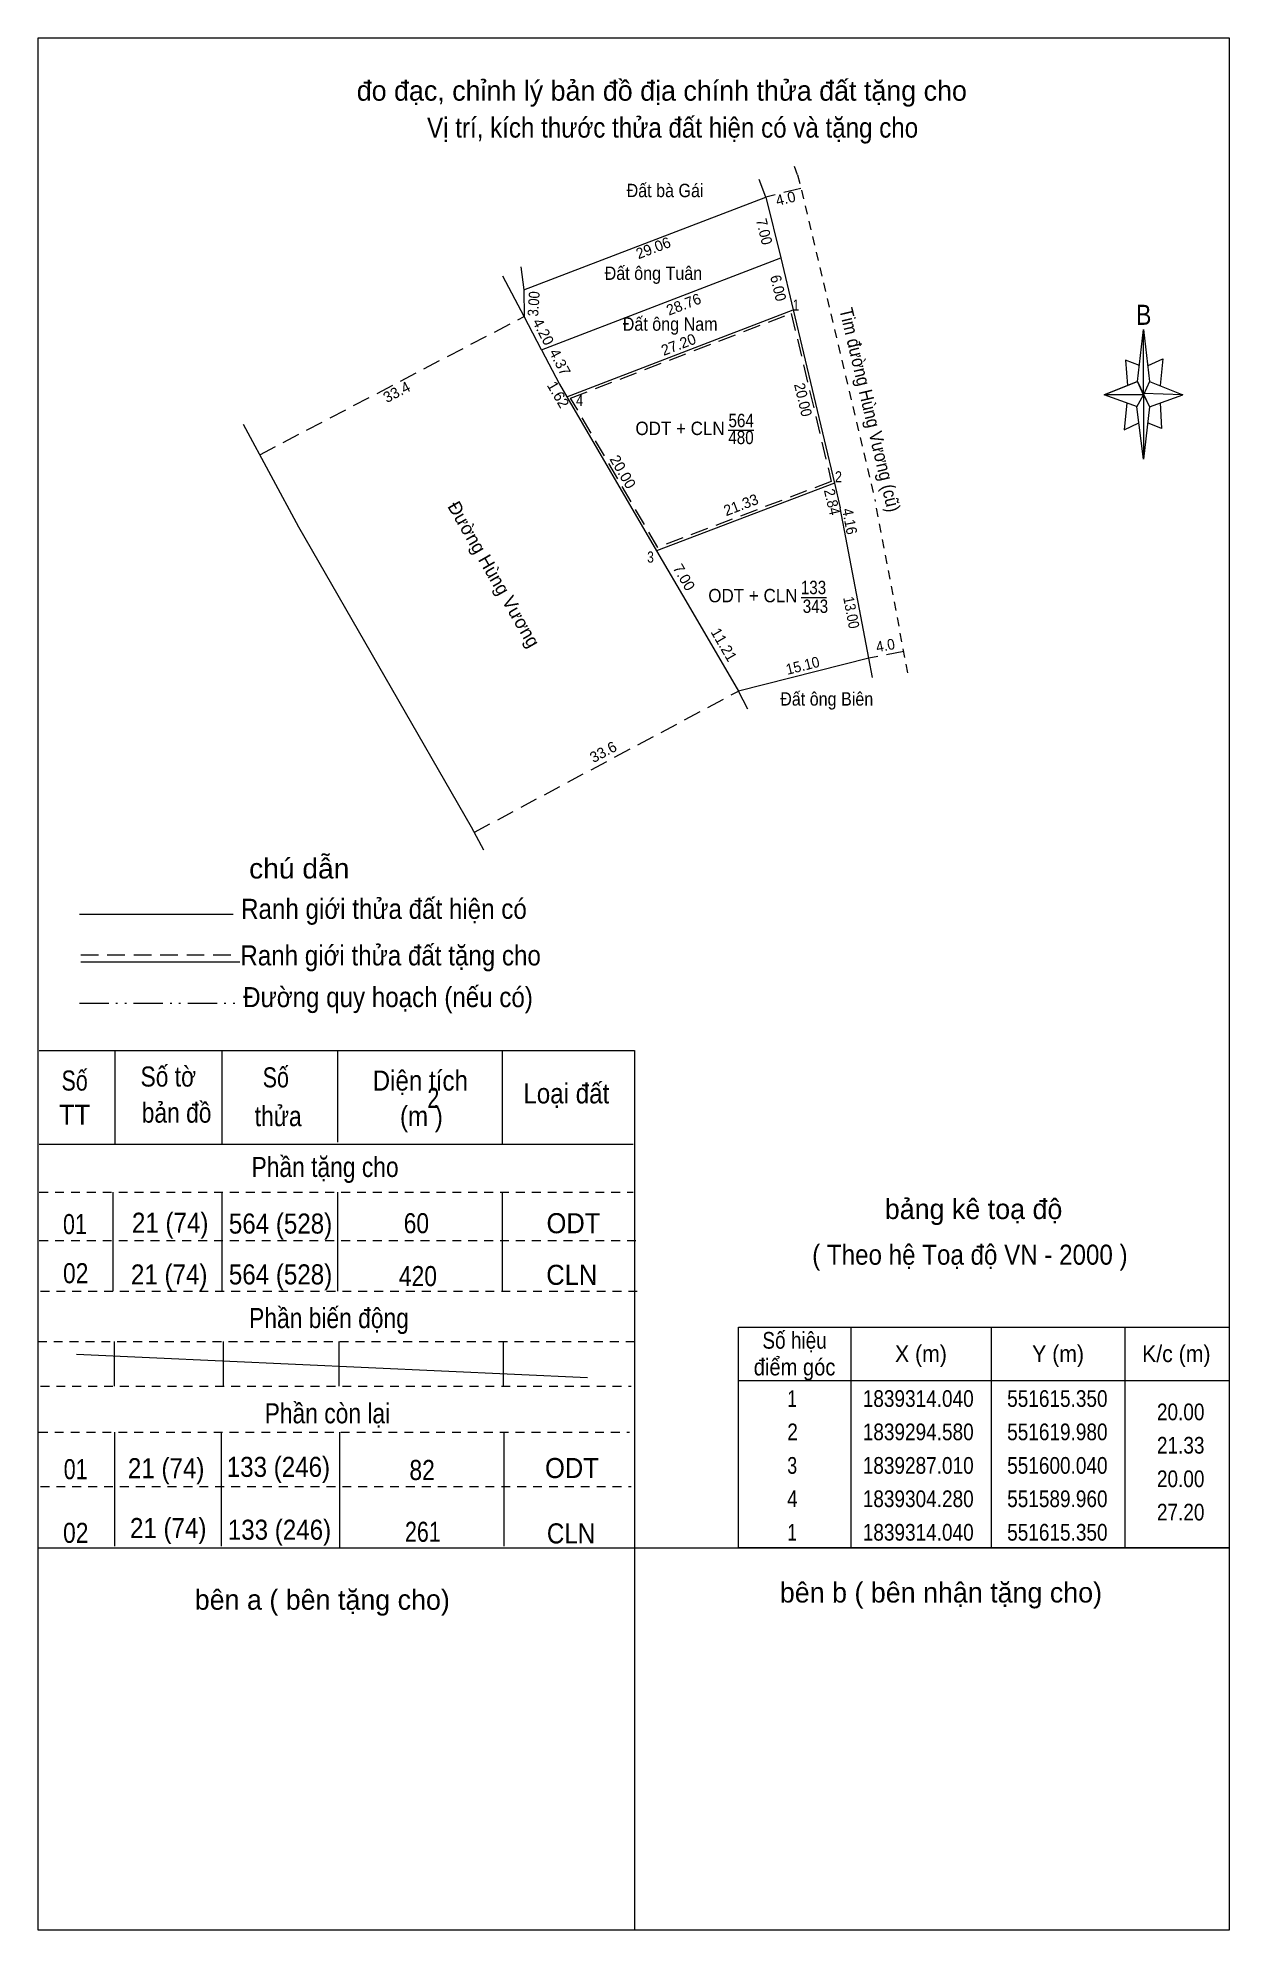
# Model space of a CAD drawing. Header units: metres. Extents: x 551104 to 552288, y 1839210 to 1839429.
# Drawn here: x 551665.2 to 551798.8, y 1839209.7 to 1839421.9 of the extents above; entities that cross this region are included whole.
import ezdxf
from ezdxf.enums import TextEntityAlignment as Align

# ---------------------------------------------------------------- set-up
doc = ezdxf.new("R2010")
doc.units = ezdxf.units.M
doc.header["$LTSCALE"] = 0.66
for name, pattern in [('DASH_DOUBLE_DOT', [9.2, 5, -1.2, 0.3, -1.2, 0.3, -1.2]), ('DOTTED', [1.5, 0.3, -1.2]), ('MEDIUM_DASHED', [4.5, 3, -1.5]), ('SHORT_DASHED', [2.7, 1.5, -1.2])]:
    doc.linetypes.add(name, pattern=pattern)
for name, color, linetype, lineweight in [('1', 7, 'DOTTED', 13), ('10', 7, 'Continuous', 13), ('5', 7, 'Continuous', 13), ('63', 7, 'Continuous', 13)]:
    doc.layers.add(name, color=color, linetype=linetype, lineweight=lineweight)

msp = doc.modelspace()

# ---------------------------------------------------------------- texts
at = {"layer": '1', "width": 0.8}
msp.add_text('2', height=2.25, dxfattribs=at).set_placement((551709.595, 1839301.91), align=Align.CENTER)
at = {"layer": '10'}
for s, width, p in [('Đất bà Gái', 0.9, (551735.58, 1839404.07)), ('Đất ông Tuân', 0.9, (551734.275, 1839394.79)), ('Đất ông Nam', 0.9, (551736.15, 1839389.09)), ('564', 0.85, (551744.115, 1839378.27)), ('ODT + CLN', 0.95, (551737.26, 1839377.39)), ('480', 0.85, (551744.095, 1839376.37)), ('133', 0.85, (551752.225, 1839359.54)), ('ODT + CLN', 0.95, (551745.43, 1839358.63)), ('343', 0.85, (551752.445, 1839357.44)), ('Đất ông Biên', 0.9, (551753.71, 1839347.04))]:
    msp.add_text(s, height=1.5, dxfattribs=dict(at, width=width)).set_placement(p, align=Align.CENTER)
for s, height, rotation, p in [('4.0', 1.2, 13.831, (551749.2416, 1839403.3438)), ('29.06', 1.2, 20.974, (551734.4702, 1839397.8154)), ('28.76', 1.2, 21.032, (551737.8797, 1839391.4874)), ('4.20', 1.2, 297.663, (551721.3913, 1839388.6986)), ('27.20', 1.2, 21.032, (551737.3047, 1839386.9793)), ('4.37', 1.2, 297.502, (551723.259, 1839385.2921)), ('33.4', 1.2, 27.607, (551705.757, 1839381.6824)), ('1.62', 1.2, 300.358, (551723.0762, 1839381.6282)), ('20.00', 1.2, 300.271, (551730.325, 1839372.9625)), ('Đường Hùng Vương', 1.5, 299.895, (551715.7347, 1839361.3938)), ('21.33', 1.2, 21.032, (551744.3047, 1839368.9977)), ('7.00', 1.2, 300.262, (551737.1863, 1839361.1324)), ('11.21', 1.2, 300.201, (551741.6604, 1839353.5768)), ('33.6', 1.2, 28.13, (551728.9271, 1839341.3143))]:
    msp.add_text(s, height=height, rotation=rotation, dxfattribs=at).set_placement(p, align=Align.CENTER)
for s, height, rotation, width, p in [('7.00', 1.2, 283.878, 0.95, (551746.1197, 1839400.0639)), ('6.00', 1.2, 283.388, 0.95, (551747.6954, 1839393.7389)), ('3.00', 1.2, 86.355, 0.9, (551721.438, 1839392.0719)), ('Tim đường Hùng Vương (cũ)', 1.5, 283.383, 0.9, (551757.8276, 1839380.0436)), ('20.00', 1.2, 283.383, 0.95, (551750.4769, 1839381.2139)), ('2.84', 1.2, 283.449, 0.95, (551753.7268, 1839369.7495)), ('4.16', 1.2, 280.797, 0.95, (551755.7032, 1839367.5974)), ('13.00', 1.2, 280.774, 0.9, (551755.8878, 1839357.3722)), ('4.0', 1.2, 10.69, 0.95, (551760.3987, 1839353.208)), ('15.10', 1.2, 14.147, 0.95, (551751.1584, 1839350.9534))]:
    msp.add_text(s, height=height, rotation=rotation, dxfattribs=dict(at, width=width)).set_placement(p, align=Align.CENTER)
at = {"layer": '5'}
for s, p in [('đo đạc, chỉnh lý bản đồ địa chính thửa đất tặng cho', (551735.215, 1839414.89)), ('bảng kê toạ độ', (551770.18, 1839289.45)), ('bên b ( bên nhận tặng cho)', (551766.52, 1839246.44)), ('bên a ( bên tặng cho)', (551697.14, 1839245.63))]:
    msp.add_text(s, height=2.25, dxfattribs=at).set_placement(p, align=Align.CENTER)
for s, width, p in [('Vị trí, kích thước thửa đất hiện có và tặng cho', 0.9, (551736.425, 1839410.75)), ('B', 0.85, (551789.265, 1839389.75)), ('chú dẫn', 1.05, (551694.555, 1839327.65)), ('Ranh giới thửa đất hiện có ', 0.9, (551704.43, 1839323.12)), ('Ranh giới thửa đất tặng cho', 0.9, (551704.8, 1839317.9)), ('Đường quy hoạch (nếu có)', 0.9, (551704.51, 1839313.22)), ('Số', 0.8, (551669.365, 1839303.86)), ('Số tờ', 0.85, (551679.865, 1839304.31)), ('Số', 0.8, (551691.925, 1839304.22)), ('Diện tích', 0.9, (551708.13, 1839303.86)), ('Loại đất', 0.9, (551724.505, 1839302.42)), ('TT', 0.95, (551669.355, 1839300.02)), ('bản đồ', 0.85, (551680.8, 1839300.26)), ('thửa', 0.85, (551692.19, 1839299.87)), ('(m )', 0.9, (551708.255, 1839299.87)), ('Phần tặng cho', 0.85, (551697.45, 1839294.17)), ('01', 0.8, (551669.4, 1839287.76)), ('21 (74)', 0.9, (551680.08, 1839287.91)), ('564 (528)', 0.9, (551692.455, 1839287.82)), ('60', 0.85, (551707.69, 1839287.86)), ('ODT', 0.95, (551725.305, 1839287.86)), ('( Theo hệ Toạ độ VN - 2000 )', 0.9, (551769.765, 1839284.33)), ('02', 0.85, (551669.485, 1839282.25)), ('21 (74)', 0.9, (551679.97, 1839282.11)), ('564 (528)', 0.9, (551692.455, 1839282.12)), ('420', 0.85, (551707.865, 1839281.93)), ('CLN', 0.95, (551725.12, 1839282.07)), ('Phần biến động', 0.85, (551697.89, 1839277.22)), ('Phần còn lại', 0.85, (551697.715, 1839266.54)), ('01', 0.8, (551669.48, 1839260.27)), ('21 (74)', 0.9, (551679.63, 1839260.38)), ('133 (246)', 0.9, (551692.215, 1839260.53)), ('82', 0.85, (551708.335, 1839260.18)), ('ODT', 0.95, (551725.135, 1839260.4)), ('02', 0.85, (551669.49, 1839253.13)), ('21 (74)', 0.9, (551679.86, 1839253.67)), ('133 (246)', 0.9, (551692.335, 1839253.48)), ('261', 0.8, (551708.415, 1839253.25)), ('CLN', 0.9, (551725.035, 1839253.07))]:
    msp.add_text(s, height=2.25, dxfattribs=dict(at, width=width)).set_placement(p, align=Align.CENTER)
at = {"layer": '63'}
for s, height, width, p in [(' 1', 1.25, 0.75, (551750.61, 1839391.34)), (' 4', 1.25, 0.85, (551726.39, 1839380.66)), (' 2', 1.25, 0.85, (551755.42, 1839372.08)), (' 3', 1.25, 0.8, (551734.32, 1839363.08)), ('20.00', 1.875, 0.85, (551796.07, 1839266.88)), ('21.33', 1.875, 0.85, (551796.07, 1839263.14)), ('20.00', 1.875, 0.85, (551796.07, 1839259.38)), ('27.20', 1.875, 0.85, (551796.07, 1839255.64))]:
    msp.add_text(s, height=height, dxfattribs=dict(at, width=width)).set_placement(p, align=Align.RIGHT)
for s, width, p in [('Số hiệu', 0.85, (551750.105, 1839274.91)), ('điểm góc', 0.9, (551750.105, 1839271.91)), ('X (m)', 0.95, (551764.275, 1839273.41)), ('Y (m)', 0.95, (551779.655, 1839273.41)), ('K/c (m)', 0.95, (551792.915, 1839273.41)), (' 1', 0.75, (551749.57, 1839268.38)), ('1839314.040', 0.85, (551763.97, 1839268.38)), ('551615.350', 0.85, (551779.575, 1839268.38)), (' 2', 0.85, (551749.58, 1839264.64)), ('1839294.580', 0.85, (551763.97, 1839264.64)), ('551619.980', 0.85, (551779.575, 1839264.64)), (' 3', 0.8, (551749.56, 1839260.88)), ('1839287.010', 0.85, (551763.97, 1839260.88)), ('551600.040', 0.85, (551779.575, 1839260.88)), (' 4', 0.85, (551749.565, 1839257.14)), ('1839304.280', 0.85, (551763.97, 1839257.14)), ('551589.960', 0.85, (551779.575, 1839257.14)), (' 1', 0.75, (551749.57, 1839253.38)), ('1839314.040', 0.85, (551763.97, 1839253.38)), ('551615.350', 0.85, (551779.575, 1839253.38))]:
    msp.add_text(s, height=1.875, dxfattribs=dict(at, width=width)).set_placement(p, align=Align.CENTER)

# ---------------------------------------------------------------- linework, layer by layer
at = {"layer": '1', "linetype": 'Continuous'}
msp.add_line((551665.4, 1839297.86), (551732, 1839297.86), dxfattribs=at)
at = {"layer": '1', "linetype": 'SHORT_DASHED'}
for p, q in [((551665.4, 1839292.46), (551732, 1839292.46)), ((551665.4, 1839287.06), (551732.3, 1839287.06)), ((551665.54, 1839281.36), (551732.44, 1839281.36)), ((551665.24, 1839275.72), (551732.14, 1839275.72)), ((551665.54, 1839270.71), (551731.78, 1839270.71)), ((551665.36, 1839265.55), (551731.59, 1839265.55)), ((551665.54, 1839259.46), (551731.77, 1839259.46))]:
    msp.add_line(p, q, dxfattribs=at)
at = {"layer": '1', "linetype": 'Continuous'}
msp.add_lwpolyline([(551665.26, 1839421.94), (551798.84, 1839421.94), (551798.84, 1839209.69), (551665.26, 1839209.69)], close=True, dxfattribs=at)
at = {"layer": '10', "linetype": 'SHORT_DASHED'}
for p, q in [((551750.45, 1839406.58), (551749.9, 1839407.98)), ((551750.45, 1839406.58), (551759.16, 1839369.97)), ((551762.81, 1839350.7), (551759.16, 1839369.97))]:
    msp.add_line(p, q, dxfattribs=at)
at = {"layer": '10'}
for p, q in [((551746.87, 1839404.08), (551746.15, 1839406.07)), ((551719.74, 1839393.68), (551746.87, 1839404.08)), ((551746.87, 1839404.08), (551748.55, 1839397.28)), ((551721.71, 1839386.96), (551748.55, 1839397.28)), ((551748.55, 1839397.28), (551749.94, 1839391.44)), ((551719.76, 1839390.68), (551717.4, 1839395.2)), ((551719.42, 1839396.26), (551719.74, 1839393.68)), ((551719.74, 1839393.68), (551719.76, 1839390.68)), ((551721.71, 1839386.96), (551719.76, 1839390.68)), ((551724.55, 1839381.68), (551749.94, 1839391.44)), ((551721.71, 1839386.96), (551723.73, 1839383.08)), ((551723.73, 1839383.08), (551724.55, 1839381.68)), ((551724.55, 1839381.68), (551734.63, 1839364.41)), ((551742.66, 1839377.94), (551745.53, 1839377.94)), ((551750.83, 1839359.18), (551753.7, 1839359.18)), ((551758.44, 1839352.36), (551743.8, 1839348.67)), ((551758.85, 1839350.19), (551758.44, 1839352.36)), ((551744.88, 1839346.65), (551743.8, 1839348.67)), ((551715.26, 1839330.81), (551713.86, 1839333.42))]:
    msp.add_line(p, q, dxfattribs=at)
at = {"layer": '10', "linetype": 'MEDIUM_DASHED'}
for p, q in [((551750.81, 1839405.05), (551746.87, 1839404.08)), ((551690.12, 1839375.18), (551719.76, 1839390.68)), ((551762.36, 1839353.1), (551758.44, 1839352.36)), ((551714.19, 1839332.84), (551743.8, 1839348.67))]:
    msp.add_line(p, q, dxfattribs=at)
at = {"layer": '10'}
for points in [[(551749.94, 1839391.44), (551754.57, 1839371.98), (551755.23, 1839369.22)], [(551713.86, 1839333.42), (551694.52, 1839367.06), (551688.29, 1839378.56)], [(551758.44, 1839352.36), (551756.01, 1839365.13), (551755.23, 1839369.22)], [(551734.63, 1839364.41), (551738.16, 1839358.36), (551743.8, 1839348.67)]]:
    msp.add_lwpolyline(points, dxfattribs=at)
at = {"layer": '5'}
for p, q in [((551788.56, 1839383.39), (551789.24, 1839389.24)), ((551788.56, 1839380.54), (551784.81, 1839381.89)), ((551789.91, 1839383.39), (551793.66, 1839381.89)), ((551789.91, 1839380.54), (551789.24, 1839374.69)), ((551791.11, 1839380.99), (551791.26, 1839378.14)), ((551791.26, 1839378.14), (551789.68, 1839378.74)), ((551669.9, 1839323.66), (551687.15, 1839323.66)), ((551670.05, 1839318.32), (551687.9, 1839318.32)), ((551665.4, 1839308.36), (551732.16, 1839308.36)), ((551673.88, 1839308.36), (551673.88, 1839297.86)), ((551685.88, 1839308.36), (551685.88, 1839297.86)), ((551698.84, 1839308.36), (551698.84, 1839298.07)), ((551717.3, 1839308.36), (551717.3, 1839297.86)), ((551732.16, 1839308.36), (551732.16, 1839209.69)), ((551673.64, 1839292.46), (551673.64, 1839281.36)), ((551685.88, 1839292.46), (551685.88, 1839281.36)), ((551698.84, 1839292.46), (551698.84, 1839281.36)), ((551717.3, 1839292.46), (551717.3, 1839281.36)), ((551673.8, 1839275.72), (551673.8, 1839270.71)), ((551686.04, 1839275.72), (551686.04, 1839270.71)), ((551699, 1839275.72), (551699, 1839270.71)), ((551717.44, 1839275.72), (551717.44, 1839270.71)), ((551673.84, 1839265.55), (551673.84, 1839252.77)), ((551685.81, 1839265.55), (551685.81, 1839252.77)), ((551699.07, 1839265.55), (551699.07, 1839252.59)), ((551717.49, 1839265.55), (551717.49, 1839252.77)), ((551665.26, 1839252.59), (551798.84, 1839252.59))]:
    msp.add_line(p, q, dxfattribs=at)
at = {"layer": '5', "linetype": 'MEDIUM_DASHED'}
msp.add_line((551670.05, 1839319.07), (551687.75, 1839319.07), dxfattribs=at)
at = {"layer": '5', "linetype": 'DASH_DOUBLE_DOT'}
msp.add_line((551669.9, 1839313.67), (551687.75, 1839313.67), dxfattribs=at)
at = {"layer": '5'}
for points in [[(551789.24, 1839389.24), (551789.91, 1839383.39), (551789.24, 1839381.89)], [(551789.24, 1839381.89), (551784.81, 1839381.89), (551788.56, 1839383.39), (551789.91, 1839380.54), (551793.66, 1839381.89), (551789.24, 1839382.04)], [(551789.24, 1839381.89), (551789.24, 1839374.69), (551788.48, 1839380.54)]]:
    msp.add_lwpolyline(points, close=True, dxfattribs=at)
for points in [[(551788.78, 1839385.19), (551787.21, 1839385.79), (551787.44, 1839382.94)], [(551789.76, 1839385.19), (551791.41, 1839385.94), (551791.11, 1839382.94)], [(551789.24, 1839381.89), (551788.56, 1839383.39), (551784.81, 1839381.89)], [(551789.24, 1839381.89), (551789.91, 1839380.54), (551793.66, 1839381.89)], [(551787.36, 1839380.99), (551787.06, 1839377.99), (551788.71, 1839378.74)]]:
    msp.add_lwpolyline(points, dxfattribs=at)
at = {"layer": '63'}
for p, q in [((551754.57, 1839371.98), (551734.63, 1839364.41)), ((551756.4, 1839277.34), (551756.4, 1839252.59)), ((551772.14, 1839277.34), (551772.14, 1839252.59)), ((551787.14, 1839277.34), (551787.14, 1839252.59)), ((551669.57, 1839274.31), (551726.87, 1839271.69)), ((551743.8, 1839271.34), (551798.84, 1839271.34))]:
    msp.add_line(p, q, dxfattribs=at)
at = {"layer": '63', "linetype": 'MEDIUM_DASHED'}
msp.add_lwpolyline([(551749.73, 1839391.04), (551754.22, 1839372.17), (551734.76, 1839364.78), (551724.99, 1839381.53)], close=True, dxfattribs=at)
at = {"layer": '63'}
msp.add_lwpolyline([(551743.8, 1839277.34), (551798.84, 1839277.34), (551798.84, 1839252.59), (551743.8, 1839252.59)], close=True, dxfattribs=at)

msp.set_redraw_order([(e.dxf.handle, doc.entitydb.next_handle()) for e in msp.query("TEXT MTEXT ATTDEF DIMENSION ARC_DIMENSION")])  # texts and dimensions are drawn at this point

doc.saveas('drawing.dxf')
